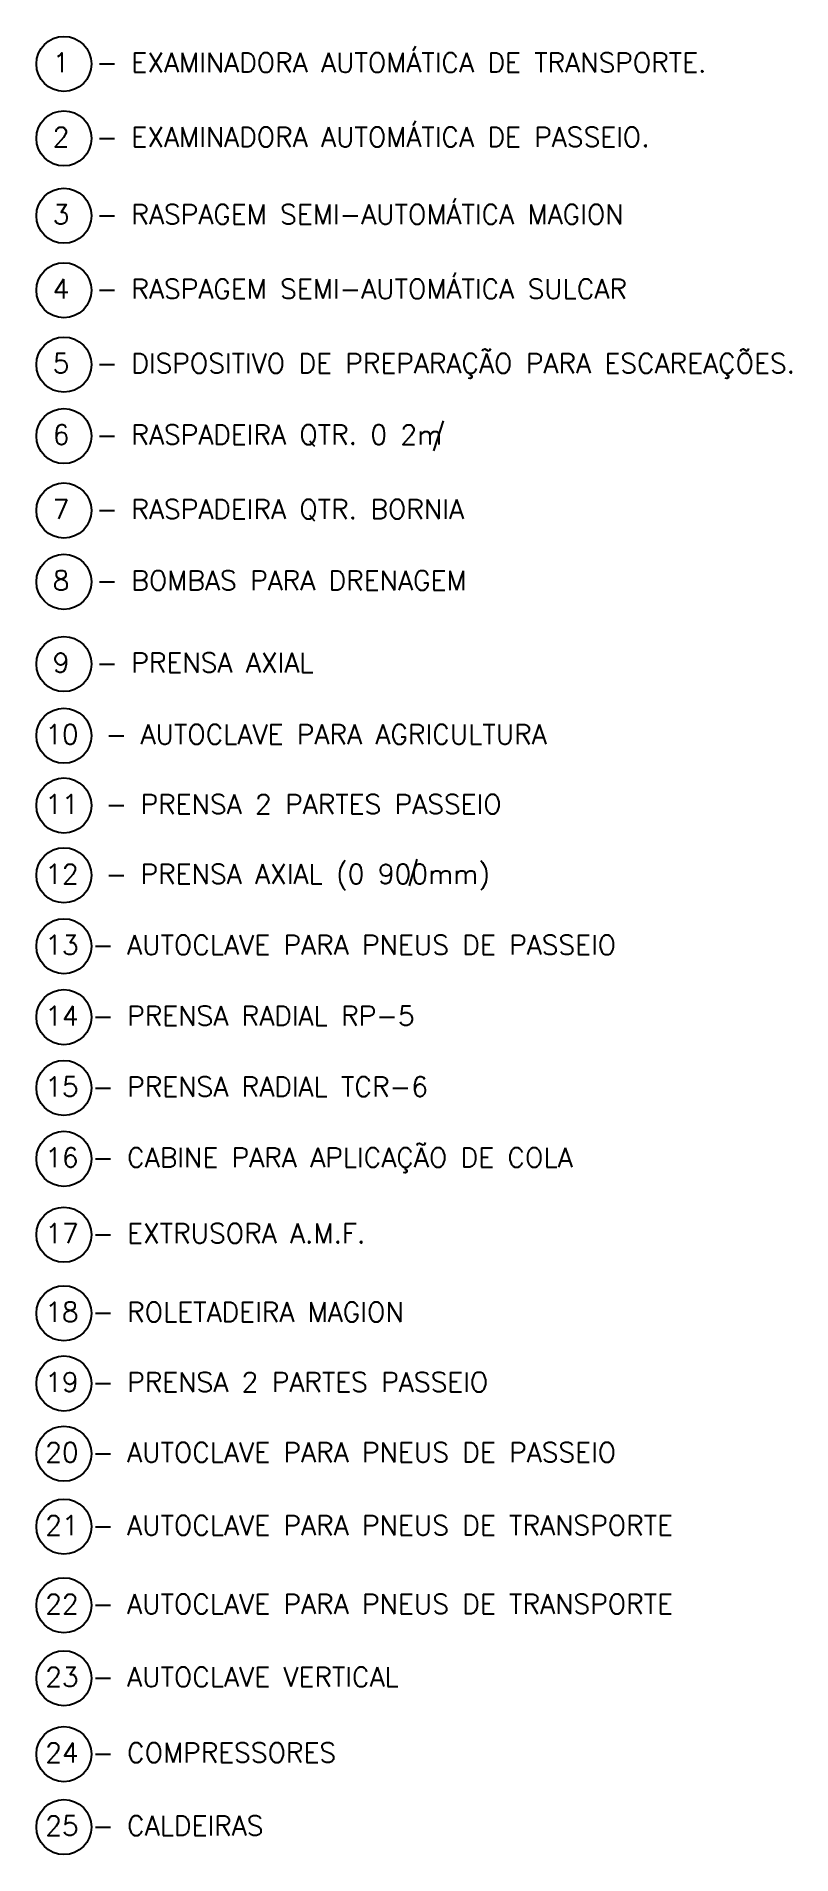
# Model space of a CAD drawing. Extents: x 103 to 641, y -58 to 322.
# Drawn here: x 183.52 to 195.13, y 94 to 121.97 of the extents above; entities that cross this region are included whole.
import ezdxf

# ---------------------------------------------------------------- set-up
doc = ezdxf.new("R2010")
doc.units = 0
doc.header["$MEASUREMENT"] = 0
doc.layers.add('_ARQ-TEXTO', color=4, linetype='Continuous')
doc.styles.add('ROMANS', font='romans')

msp = doc.modelspace()

# ---------------------------------------------------------------- texts
at = {"layer": '_ARQ-TEXTO', "style": 'ROMANS'}
for s, p in [('1  - EXAMINADORA AUTOMÁTICA DE TRANSPORTE.', (183.767, 121.421)), ('2  - EXAMINADORA AUTOMÁTICA DE PASSEIO.', (183.767, 120.276)), ('3  - RASPAGEM SEMI-AUTOMÁTICA MAGION', (183.767, 119.085)), ('4  - RASPAGEM SEMI-AUTOMÁTICA SULCAR', (183.767, 117.939)), ('5  - DISPOSITIVO DE PREPARAÇÃO PARA ESCAREAÇÕES.', (183.767, 116.794)), ('6  - RASPADEIRA QTR. 0 2m', (183.767, 115.695)), ('7  - RASPADEIRA QTR. BORNIA', (183.767, 114.549)), ('8  - BOMBAS PARA DRENAGEM', (183.767, 113.452)), ('9  - PRENSA AXIAL', (183.767, 112.187)), ('10  - AUTOCLAVE PARA AGRICULTURA', (183.651, 111.084)), ('11  - PRENSA 2 PARTES PASSEIO', (183.651, 110.01)), ('12  - PRENSA AXIAL (0 900mm)', (183.651, 108.936)), ('13 - AUTOCLAVE PARA PNEUS DE PASSEIO', (183.651, 107.845)), ('14 - PRENSA RADIAL RP-5', (183.651, 106.754)), ('15 - PRENSA RADIAL TCR-6', (183.651, 105.664)), ('16 - CABINE PARA APLICAÇÃO DE COLA', (183.651, 104.573)), ('17 - EXTRUSORA A.M.F.', (183.651, 103.406)), ('18 - ROLETADEIRA MAGION', (183.651, 102.197)), ('19 - PRENSA 2 PARTES PASSEIO', (183.651, 101.117)), ('20 - AUTOCLAVE PARA PNEUS DE PASSEIO', (183.651, 100.037)), ('21 - AUTOCLAVE PARA PNEUS DE TRANSPORTE', (183.651, 98.914)), ('22 - AUTOCLAVE PARA PNEUS DE TRANSPORTE', (183.651, 97.704)), ('23 - AUTOCLAVE VERTICAL', (183.651, 96.581)), ('24 - COMPRESSORES', (183.651, 95.415)), ('25 - CALDEIRAS', (183.651, 94.291))]:
    msp.add_text(s, height=0.3, dxfattribs=at).set_placement(p)

# ---------------------------------------------------------------- linework, layer by layer
at = {"layer": '_ARQ-TEXTO'}
for p, q in [((189.63, 115.597), (189.779, 116.058)), ((189.257, 108.905), (189.373, 109.312))]:
    msp.add_line(p, q, dxfattribs=at)
for centre in [(183.939, 121.55), (183.939, 120.405), (183.939, 119.214), (183.939, 118.068), (183.939, 116.923), (183.939, 115.824), (183.939, 114.678), (183.939, 113.581), (183.939, 112.316), (183.939, 111.213), (183.939, 110.139), (183.939, 109.065), (183.939, 107.974), (183.939, 106.883), (183.939, 105.793), (183.939, 104.702), (183.939, 103.535), (183.939, 102.326), (183.939, 101.246), (183.939, 100.166), (183.939, 99.043), (183.939, 97.833), (183.939, 96.71), (183.939, 95.543), (183.939, 94.42)]:
    msp.add_circle(centre, 0.424, dxfattribs=at)

msp.set_redraw_order([(e.dxf.handle, doc.entitydb.next_handle()) for e in msp.query("TEXT MTEXT ATTDEF DIMENSION ARC_DIMENSION")])  # texts and dimensions are drawn at this point

doc.saveas('drawing.dxf')
